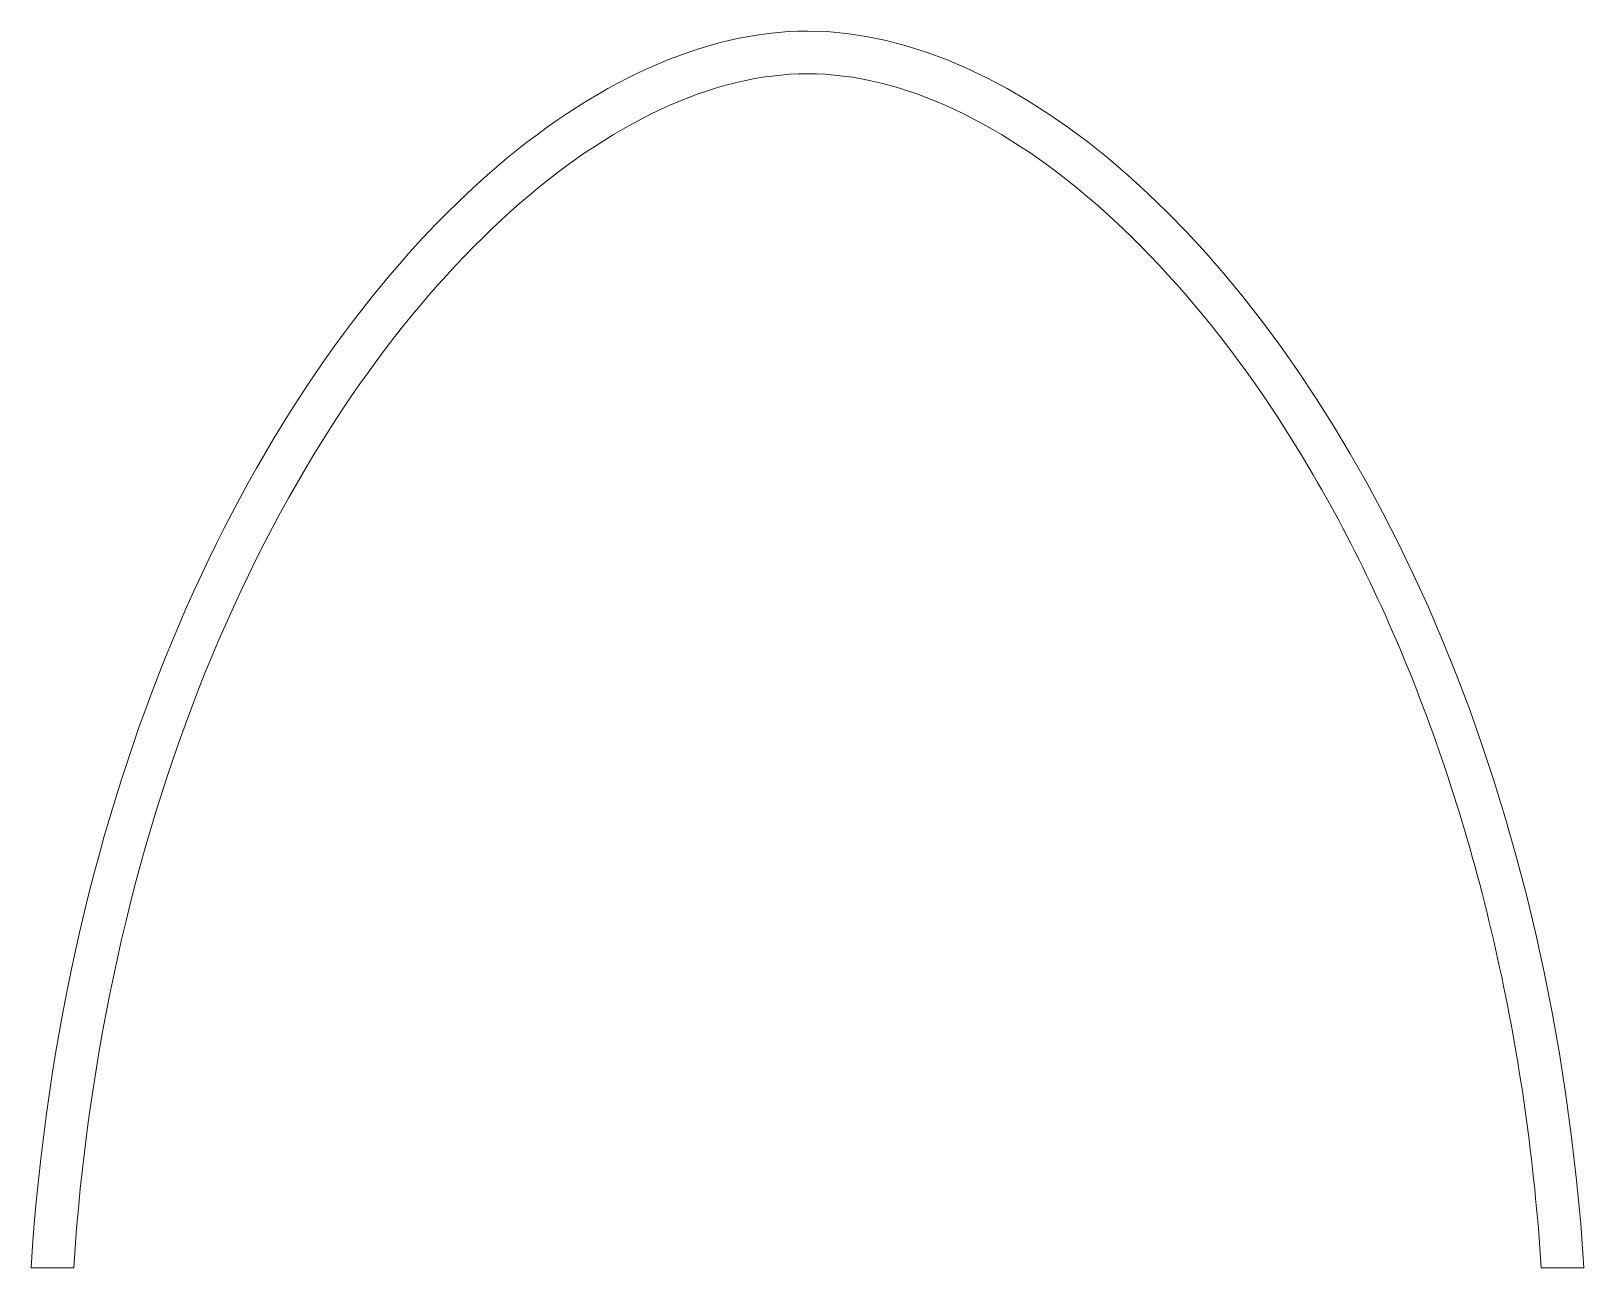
# Model space of a CAD drawing. Header units: inches. Extents: x -92.2 to -0.8, y -5886.5 to -5847.2.
# Drawn here: x -41.454 to -39.179, y -5867.435 to -5865.623 of the extents above; entities that cross this region are included whole.
import ezdxf

# ---------------------------------------------------------------- set-up
doc = ezdxf.new("R2010")
doc.units = ezdxf.units.IN
doc.header["$LTSCALE"] = 0.2
doc.header["$MEASUREMENT"] = 0
doc.layers.add('NAILERS', color=7, linetype='Continuous', lineweight=0)

msp = doc.modelspace()

# ---------------------------------------------------------------- linework, layer by layer
at = {"layer": 'NAILERS', "color": 250, "lineweight": 0}
msp.add_lwpolyline([(-39.179483, -5867.434933), (-39.179557, -5867.434933), (-39.179775, -5867.434933), (-39.180131, -5867.434933), (-39.180619, -5867.434933), (-39.181233, -5867.434933), (-39.181967, -5867.434933), (-39.182815, -5867.434933), (-39.183771, -5867.434933), (-39.184829, -5867.434933), (-39.185983, -5867.434933), (-39.187227, -5867.434933), (-39.188555, -5867.434933), (-39.189961, -5867.434933), (-39.191439, -5867.434933), (-39.192983, -5867.434933), (-39.194587, -5867.434933), (-39.196245, -5867.434933), (-39.197951, -5867.434933), (-39.199699, -5867.434933), (-39.201483, -5867.434933), (-39.203297, -5867.434933), (-39.205135, -5867.434933), (-39.206991, -5867.434933), (-39.208859, -5867.434933), (-39.210733, -5867.434933), (-39.212607, -5867.434933), (-39.214475, -5867.434933), (-39.216331, -5867.434933), (-39.218169, -5867.434933), (-39.219983, -5867.434933), (-39.221767, -5867.434933), (-39.223515, -5867.434933), (-39.225221, -5867.434933), (-39.226879, -5867.434933), (-39.228483, -5867.434933), (-39.230027, -5867.434933), (-39.231505, -5867.434933), (-39.232911, -5867.434933), (-39.234239, -5867.434933), (-39.235483, -5867.434933), (-39.236637, -5867.434933), (-39.237695, -5867.434933), (-39.238651, -5867.434933), (-39.239499, -5867.434933), (-39.240233, -5867.434933), (-39.240847, -5867.434933), (-39.241335, -5867.434933), (-39.241691, -5867.434933), (-39.241909, -5867.434933), (-39.241983, -5867.434933), (-39.242954, -5867.420348), (-39.243994, -5867.405783), (-39.245101, -5867.39124), (-39.246275, -5867.37672), (-39.247517, -5867.362221), (-39.248826, -5867.347746), (-39.250202, -5867.333294), (-39.251645, -5867.318866), (-39.253155, -5867.304462), (-39.254731, -5867.290083), (-39.256374, -5867.27573), (-39.258083, -5867.261402), (-39.259858, -5867.247101), (-39.261699, -5867.232826), (-39.263605, -5867.218579), (-39.265578, -5867.204359), (-39.267615, -5867.190167), (-39.269718, -5867.176005), (-39.271886, -5867.161871), (-39.274119, -5867.147767), (-39.276417, -5867.133693), (-39.27878, -5867.119649), (-39.281207, -5867.105637), (-39.283698, -5867.091656), (-39.286254, -5867.077707), (-39.288873, -5867.06379), (-39.291556, -5867.049907), (-39.294303, -5867.036057), (-39.297114, -5867.02224), (-39.299988, -5867.008458), (-39.302925, -5866.994711), (-39.305925, -5866.981), (-39.308988, -5866.967324), (-39.312114, -5866.953684), (-39.315302, -5866.940081), (-39.318553, -5866.926515), (-39.321866, -5866.912987), (-39.325241, -5866.899497), (-39.328677, -5866.886046), (-39.332176, -5866.872634), (-39.335736, -5866.859261), (-39.339358, -5866.845928), (-39.343041, -5866.832636), (-39.346785, -5866.819385), (-39.35059, -5866.806176), (-39.354456, -5866.793008), (-39.358383, -5866.779883), (-39.36237, -5866.766801), (-39.366417, -5866.753762), (-39.370525, -5866.740767), (-39.37469, -5866.727818), (-39.378915, -5866.714914), (-39.3832, -5866.702056), (-39.387544, -5866.689243), (-39.391948, -5866.676477), (-39.396411, -5866.663757), (-39.400933, -5866.651085), (-39.405514, -5866.63846), (-39.410154, -5866.625883), (-39.414852, -5866.613355), (-39.419609, -5866.600876), (-39.424424, -5866.588447), (-39.429297, -5866.576067), (-39.434228, -5866.563739), (-39.439217, -5866.551461), (-39.444263, -5866.539235), (-39.449367, -5866.527061), (-39.454528, -5866.514939), (-39.459746, -5866.50287), (-39.465022, -5866.490855), (-39.470354, -5866.478893), (-39.475743, -5866.466986), (-39.481188, -5866.455134), (-39.48669, -5866.443337), (-39.492247, -5866.431596), (-39.497861, -5866.419911), (-39.503531, -5866.408283), (-39.509257, -5866.396712), (-39.515038, -5866.385199), (-39.520874, -5866.373745), (-39.526766, -5866.362348), (-39.532713, -5866.351011), (-39.538715, -5866.339734), (-39.544771, -5866.328517), (-39.550883, -5866.31736), (-39.557048, -5866.306265), (-39.563268, -5866.295231), (-39.569542, -5866.284259), (-39.57587, -5866.273349), (-39.582252, -5866.262503), (-39.588688, -5866.25172), (-39.595177, -5866.241001), (-39.601719, -5866.230346), (-39.608315, -5866.219756), (-39.614964, -5866.209232), (-39.621665, -5866.198773), (-39.628419, -5866.188381), (-39.635226, -5866.178056), (-39.642085, -5866.167798), (-39.648997, -5866.157607), (-39.66117, -5866.140015), (-39.673454, -5866.122712), (-39.685844, -5866.1057), (-39.698337, -5866.088982), (-39.710928, -5866.072561), (-39.723615, -5866.056439), (-39.736392, -5866.04062), (-39.749257, -5866.025106), (-39.762205, -5866.009899), (-39.775232, -5865.995004), (-39.788335, -5865.980422), (-39.801509, -5865.966156), (-39.81475, -5865.952208), (-39.828056, -5865.938583), (-39.841421, -5865.925282), (-39.854843, -5865.912308), (-39.868316, -5865.899664), (-39.881838, -5865.887353), (-39.895404, -5865.875377), (-39.90901, -5865.863739), (-39.922653, -5865.852442), (-39.936329, -5865.841489), (-39.950033, -5865.830882), (-39.963762, -5865.820625), (-39.977513, -5865.810719), (-39.99128, -5865.801168), (-40.00506, -5865.791975), (-40.01885, -5865.783142), (-40.032645, -5865.774672), (-40.046442, -5865.766567), (-40.060236, -5865.758831), (-40.074024, -5865.751467), (-40.087802, -5865.744476), (-40.101566, -5865.737862), (-40.115312, -5865.731627), (-40.129036, -5865.725775), (-40.142735, -5865.720308), (-40.156404, -5865.715229), (-40.170039, -5865.71054), (-40.183637, -5865.706244), (-40.197194, -5865.702344), (-40.210705, -5865.698844), (-40.224168, -5865.695744), (-40.237577, -5865.693049), (-40.25093, -5865.690762), (-40.264222, -5865.688883), (-40.277449, -5865.687418), (-40.290608, -5865.686368), (-40.303695, -5865.685735), (-40.316705, -5865.685524), (-40.329715, -5865.685735), (-40.342802, -5865.686368), (-40.355961, -5865.687418), (-40.369188, -5865.688883), (-40.38248, -5865.690762), (-40.395833, -5865.693049), (-40.409243, -5865.695744), (-40.422705, -5865.698844), (-40.436217, -5865.702344), (-40.449773, -5865.706244), (-40.463371, -5865.71054), (-40.477006, -5865.715229), (-40.490675, -5865.720308), (-40.504373, -5865.725775), (-40.518097, -5865.731627), (-40.531843, -5865.737862), (-40.545607, -5865.744476), (-40.559384, -5865.751467), (-40.573172, -5865.758831), (-40.586966, -5865.766567), (-40.600763, -5865.774672), (-40.614557, -5865.783142), (-40.628347, -5865.791975), (-40.642127, -5865.801168), (-40.655893, -5865.810719), (-40.669643, -5865.820625), (-40.683372, -5865.830882), (-40.697075, -5865.841489), (-40.71075, -5865.852442), (-40.724393, -5865.863739), (-40.737998, -5865.875377), (-40.751563, -5865.887353), (-40.765084, -5865.899664), (-40.778557, -5865.912308), (-40.791977, -5865.925282), (-40.805342, -5865.938583), (-40.818646, -5865.952208), (-40.831887, -5865.966156), (-40.845059, -5865.980422), (-40.858161, -5865.995004), (-40.871187, -5866.009899), (-40.884133, -5866.025106), (-40.896996, -5866.04062), (-40.909772, -5866.056439), (-40.922457, -5866.072561), (-40.935047, -5866.088982), (-40.947538, -5866.1057), (-40.959926, -5866.122712), (-40.972208, -5866.140015), (-40.984379, -5866.157607), (-40.99815, -5866.178056), (-41.011711, -5866.198773), (-41.025062, -5866.219756), (-41.0382, -5866.241), (-41.051125, -5866.262502), (-41.063836, -5866.284258), (-41.076331, -5866.306263), (-41.088609, -5866.328515), (-41.100669, -5866.35101), (-41.112509, -5866.373743), (-41.124128, -5866.396711), (-41.135525, -5866.419909), (-41.146698, -5866.443335), (-41.157647, -5866.466984), (-41.16837, -5866.490853), (-41.178865, -5866.514938), (-41.189132, -5866.539234), (-41.19917, -5866.563738), (-41.208976, -5866.588447), (-41.21855, -5866.613356), (-41.22789, -5866.638462), (-41.236996, -5866.663761), (-41.245865, -5866.689249), (-41.254497, -5866.714921), (-41.26289, -5866.740776), (-41.271043, -5866.766808), (-41.278955, -5866.793013), (-41.286625, -5866.819389), (-41.29405, -5866.845931), (-41.301231, -5866.872635), (-41.308166, -5866.899497), (-41.314852, -5866.926515), (-41.32129, -5866.953683), (-41.327478, -5866.980998), (-41.333414, -5867.008457), (-41.339098, -5867.036055), (-41.344528, -5867.063788), (-41.349703, -5867.091654), (-41.354621, -5867.119647), (-41.359281, -5867.147765), (-41.363682, -5867.176003), (-41.367823, -5867.204358), (-41.371703, -5867.232825), (-41.375319, -5867.261401), (-41.378672, -5867.290083), (-41.381759, -5867.318865), (-41.384579, -5867.347746), (-41.387131, -5867.37672), (-41.389415, -5867.405783), (-41.391427, -5867.434933), (-41.391501, -5867.434933), (-41.391719, -5867.434933), (-41.392075, -5867.434933), (-41.392563, -5867.434933), (-41.393177, -5867.434933), (-41.393911, -5867.434933), (-41.394759, -5867.434933), (-41.395715, -5867.434933), (-41.396773, -5867.434933), (-41.397927, -5867.434933), (-41.399171, -5867.434933), (-41.400499, -5867.434933), (-41.401905, -5867.434933), (-41.403383, -5867.434933), (-41.404927, -5867.434933), (-41.406531, -5867.434933), (-41.408189, -5867.434933), (-41.409895, -5867.434933), (-41.411643, -5867.434933), (-41.413427, -5867.434933), (-41.415241, -5867.434933), (-41.417079, -5867.434933), (-41.418935, -5867.434933), (-41.420803, -5867.434933), (-41.422677, -5867.434933), (-41.424551, -5867.434933), (-41.426419, -5867.434933), (-41.428275, -5867.434933), (-41.430113, -5867.434933), (-41.431927, -5867.434933), (-41.433711, -5867.434933), (-41.435459, -5867.434933), (-41.437165, -5867.434933), (-41.438823, -5867.434933), (-41.440427, -5867.434933), (-41.441971, -5867.434933), (-41.443449, -5867.434933), (-41.444855, -5867.434933), (-41.446183, -5867.434933), (-41.447427, -5867.434933), (-41.448581, -5867.434933), (-41.449639, -5867.434933), (-41.450595, -5867.434933), (-41.451443, -5867.434933), (-41.452177, -5867.434933), (-41.452791, -5867.434933), (-41.453279, -5867.434933), (-41.453635, -5867.434933), (-41.453853, -5867.434933), (-41.453927, -5867.434933), (-41.451699, -5867.402509), (-41.449157, -5867.370302), (-41.446306, -5867.338313), (-41.44315, -5867.306545), (-41.439693, -5867.274999), (-41.435938, -5867.243679), (-41.43189, -5867.212587), (-41.427552, -5867.181724), (-41.422929, -5867.151093), (-41.418024, -5867.120696), (-41.412842, -5867.090535), (-41.407385, -5867.060613), (-41.401659, -5867.030932), (-41.395667, -5867.001494), (-41.389413, -5866.972301), (-41.382901, -5866.943355), (-41.376135, -5866.914659), (-41.369118, -5866.886215), (-41.361856, -5866.858025), (-41.354351, -5866.830092), (-41.346607, -5866.802417), (-41.338629, -5866.775003), (-41.330421, -5866.747852), (-41.321986, -5866.720966), (-41.313328, -5866.694348), (-41.304452, -5866.667999), (-41.295361, -5866.641922), (-41.286058, -5866.61612), (-41.276549, -5866.590594), (-41.266837, -5866.565346), (-41.256926, -5866.540379), (-41.24682, -5866.515696), (-41.236522, -5866.491297), (-41.226037, -5866.467187), (-41.215369, -5866.443365), (-41.204521, -5866.419836), (-41.193498, -5866.396601), (-41.182303, -5866.373663), (-41.17094, -5866.351023), (-41.159414, -5866.328684), (-41.147728, -5866.306648), (-41.135886, -5866.284917), (-41.123892, -5866.263494), (-41.11175, -5866.24238), (-41.099464, -5866.221579), (-41.087038, -5866.201092), (-41.074475, -5866.180921), (-41.061781, -5866.161069), (-41.048958, -5866.141538), (-41.03601, -5866.122329), (-41.02294, -5866.103447), (-41.009754, -5866.084891), (-40.996455, -5866.066666), (-40.983047, -5866.048772), (-40.969534, -5866.031213), (-40.95592, -5866.01399), (-40.94221, -5865.997106), (-40.928406, -5865.980563), (-40.914514, -5865.964363), (-40.900536, -5865.948508), (-40.886477, -5865.933001), (-40.872341, -5865.917844), (-40.858131, -5865.903038), (-40.843852, -5865.888587), (-40.829508, -5865.874493), (-40.815102, -5865.860757), (-40.800638, -5865.847381), (-40.786121, -5865.83437), (-40.771553, -5865.821723), (-40.75694, -5865.809444), (-40.742285, -5865.797535), (-40.727592, -5865.785998), (-40.712865, -5865.774835), (-40.698108, -5865.764048), (-40.683324, -5865.75364), (-40.668518, -5865.743613), (-40.653694, -5865.73397), (-40.638856, -5865.724711), (-40.624007, -5865.715841), (-40.609151, -5865.70736), (-40.594292, -5865.699271), (-40.579435, -5865.691576), (-40.564584, -5865.684278), (-40.549741, -5865.677378), (-40.534911, -5865.67088), (-40.520099, -5865.664784), (-40.505307, -5865.659094), (-40.49054, -5865.653812), (-40.475802, -5865.648939), (-40.461096, -5865.644479), (-40.446428, -5865.640432), (-40.431799, -5865.636802), (-40.417216, -5865.633591), (-40.40268, -5865.630801), (-40.388197, -5865.628434), (-40.373771, -5865.626492), (-40.359404, -5865.624978), (-40.345102, -5865.623894), (-40.330867, -5865.623242), (-40.316705, -5865.623024), (-40.288308, -5865.623894), (-40.25964, -5865.626493), (-40.23073, -5865.630801), (-40.20161, -5865.636803), (-40.172313, -5865.644479), (-40.142869, -5865.653813), (-40.11331, -5865.664786), (-40.083668, -5865.67738), (-40.053973, -5865.691579), (-40.024257, -5865.707363), (-39.994552, -5865.724715), (-39.964889, -5865.743618), (-39.9353, -5865.764053), (-39.905815, -5865.786003), (-39.876467, -5865.80945), (-39.847287, -5865.834376), (-39.818306, -5865.860763), (-39.789555, -5865.888594), (-39.761067, -5865.917851), (-39.732873, -5865.948516), (-39.705003, -5865.980571), (-39.67749, -5866.013999), (-39.650365, -5866.048781), (-39.623659, -5866.0849), (-39.597404, -5866.122338), (-39.571631, -5866.161077), (-39.546371, -5866.2011), (-39.521657, -5866.242389), (-39.49752, -5866.284925), (-39.47399, -5866.328691), (-39.4511, -5866.37367), (-39.42888, -5866.419843), (-39.407363, -5866.467193), (-39.386579, -5866.515702), (-39.366561, -5866.565352), (-39.347339, -5866.616125), (-39.328946, -5866.668003), (-39.311412, -5866.72097), (-39.294768, -5866.775006), (-39.279047, -5866.830095), (-39.26428, -5866.886218), (-39.250498, -5866.943357), (-39.237733, -5867.001495), (-39.226016, -5867.060614), (-39.215378, -5867.120697), (-39.205851, -5867.181724), (-39.197467, -5867.24368), (-39.190256, -5867.306545), (-39.184251, -5867.370302)], close=True, dxfattribs=at)

doc.saveas('drawing.dxf')
